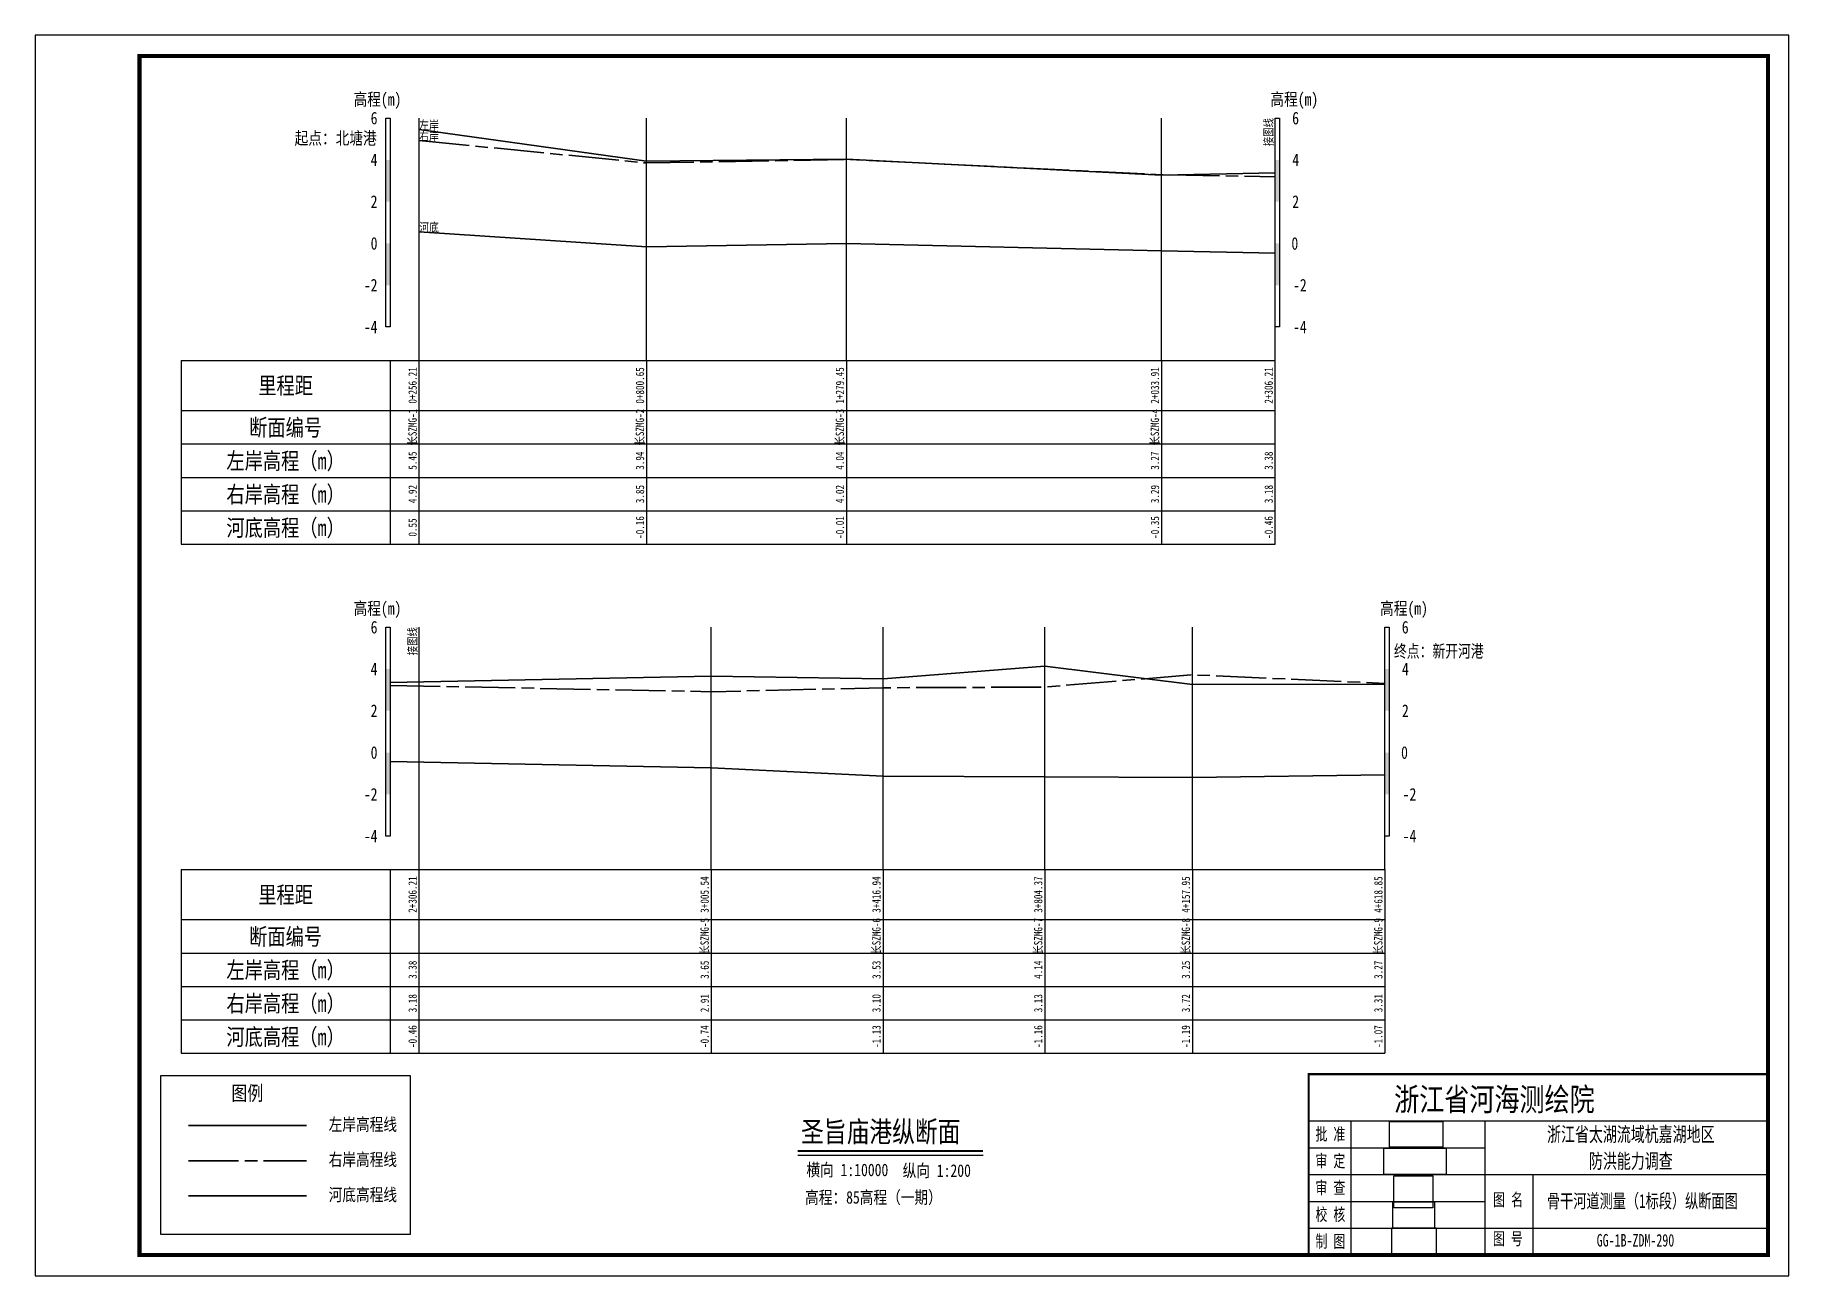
# Model space of a CAD drawing. Extents: x 529382 to 533977, y 3419784 to 3423811.
# Drawn here: x 533550.4 to 533970.4, y 3419783.9 to 3420080.9 of the extents above; entities that cross this region are included whole.
import ezdxf
from ezdxf.enums import TextEntityAlignment as Align

# ---------------------------------------------------------------- set-up
doc = ezdxf.new("R2010")
doc.units = 0
doc.header["$LTSCALE"] = 0.5
doc.linetypes.add('ACAD_ISO08W100', pattern=[36, 24, -3, 6, -3])
doc.layers.get('0').update_dxf_attribs({"linetype": 'CONTINUOUS'})
for name, color, linetype, lineweight in [('00右岸断面线', 5, 'ACAD_ISO08W100', 30), ('00左岸断面线', 6, 'CONTINUOUS', 30), ('00河底高程', 2, 'CONTINUOUS', 30), ('xxxx', 6, 'CONTINUOUS', 30)]:
    doc.layers.add(name, color=color, linetype=linetype, lineweight=lineweight)
for name, color, linetype in [('tab', 9, 'CONTINUOUS'), ('TEXT', 7, 'CONTINUOUS'), ('zdm1', 2, 'CONTINUOUS'), ('zh', 9, 'CONTINUOUS'), ('图框', 7, 'CONTINUOUS'), ('标注', 7, 'CONTINUOUS'), ('纵断面曲线名称', 7, 'CONTINUOUS'), ('高程标尺', 3, 'CONTINUOUS')]:
    doc.layers.add(name, color=color, linetype=linetype)
doc.styles.add('HZ', font='fangsong_GB2312.ttf', dxfattribs={"width": 0.8})
doc.styles.add('tk2', font='fangsong_GB2312.ttf', dxfattribs={"width": 0.8})
doc.styles.add('黑体2', font='simhei.ttf', dxfattribs={"width": 0.75, "height": 3})
picture_1 = doc.add_image_def('image1.tif', size_in_pixel=(413, 175))
picture_2 = doc.add_image_def('image2.tif', size_in_pixel=(364, 223))
picture_3 = doc.add_image_def('image3.tif', size_in_pixel=(379, 181))
picture_4 = doc.add_image_def('image4.tif', size_in_pixel=(244, 153))
picture_5 = doc.add_image_def('image5.tif', size_in_pixel=(332, 273))

msp = doc.modelspace()

# ---------------------------------------------------------------- texts
at = {"layer": 'tab', "color": 3, "style": 'HZ', "width": 0.8}
for s, p in [('0+256.21', (533642.44, 3419997.01)), ('0+800.65', (533696.89, 3419997.01)), ('1+279.45', (533744.77, 3419997.01)), ('2+033.91', (533820.21, 3419997.01)), ('2+306.21', (533847.44, 3419997.01)), ('长SZMG-1', (533642.44, 3419987.01)), ('长SZMG-2', (533696.89, 3419987.01)), ('长SZMG-3', (533744.77, 3419987.01)), ('长SZMG-4', (533820.21, 3419987.01)), ('5.45', (533642.44, 3419979.01)), ('3.94', (533696.89, 3419979.01)), ('4.04', (533744.77, 3419979.01)), ('3.27', (533820.21, 3419979.01)), ('3.38', (533847.44, 3419979.01)), ('4.92', (533642.44, 3419971.01)), ('3.85', (533696.89, 3419971.01)), ('4.02', (533744.77, 3419971.01)), ('3.29', (533820.21, 3419971.01)), ('3.18', (533847.44, 3419971.01)), ('0.55', (533642.44, 3419963.01)), ('-0.16', (533696.89, 3419963.01)), ('-0.01', (533744.77, 3419963.01)), ('-0.35', (533820.21, 3419963.01)), ('-0.46', (533847.44, 3419963.01)), ('2+306.21', (533642.44, 3419875.15)), ('3+005.54', (533712.38, 3419875.15)), ('3+416.94', (533753.52, 3419875.15)), ('3+804.37', (533792.26, 3419875.15)), ('4+157.95', (533827.62, 3419875.15)), ('4+618.85', (533873.71, 3419875.15)), ('长SZMG-5', (533712.38, 3419865.15)), ('长SZMG-6', (533753.52, 3419865.15)), ('长SZMG-7', (533792.26, 3419865.15)), ('长SZMG-8', (533827.62, 3419865.15)), ('长SZMG-9', (533873.71, 3419865.15)), ('3.38', (533642.44, 3419857.15)), ('3.65', (533712.38, 3419857.15)), ('3.53', (533753.52, 3419857.15)), ('4.14', (533792.26, 3419857.15)), ('3.25', (533827.62, 3419857.15)), ('3.27', (533873.71, 3419857.15)), ('3.18', (533642.44, 3419849.15)), ('2.91', (533712.38, 3419849.15)), ('3.10', (533753.52, 3419849.15)), ('3.13', (533792.26, 3419849.15)), ('3.72', (533827.62, 3419849.15)), ('3.31', (533873.71, 3419849.15)), ('-0.46', (533642.44, 3419841.15)), ('-0.74', (533712.38, 3419841.15)), ('-1.13', (533753.52, 3419841.15)), ('-1.16', (533792.26, 3419841.15)), ('-1.19', (533827.62, 3419841.15)), ('-1.07', (533873.71, 3419841.15))]:
    msp.add_text(s, height=2, rotation=90, dxfattribs=at).set_placement(p, align=Align.BOTTOM_CENTER)
for s, p in [('里程距', (533610.44, 3419997.01)), ('断面编号', (533610.44, 3419987.01)), ('左岸高程（m）', (533610.44, 3419979.01)), ('右岸高程（m）', (533610.44, 3419971.01)), ('河底高程（m）', (533610.44, 3419963.01)), ('里程距', (533610.44, 3419875.15)), ('断面编号', (533610.44, 3419865.15)), ('左岸高程（m）', (533610.44, 3419857.15)), ('右岸高程（m）', (533610.44, 3419849.15)), ('河底高程（m）', (533610.44, 3419841.15))]:
    msp.add_text(s, height=3.999, dxfattribs=at).set_placement(p, align=Align.MIDDLE)
at = {"layer": 'zh', "color": 3, "style": 'HZ', "width": 0.8}
for p in [(533847.44, 3420061.01), (533642.44, 3419939.15)]:
    msp.add_text('接图线', height=2, rotation=90, dxfattribs=at).set_placement(p, align=Align.BOTTOM_RIGHT)
at = {"layer": '图框', "color": 0, "style": 'HZ', "width": 0.8}
msp.add_text('圣旨庙港纵断面', height=5, dxfattribs=at).set_placement((533752.96, 3419818.47), align=Align.MIDDLE)
for s, p in [('横向 1:10000', (533735.16, 3419807.75)), ('纵向 1:200', (533758.21, 3419807.58)), ('高程：85高程（一期）', (533734.85, 3419801.17))]:
    msp.add_text(s, height=3, dxfattribs=at).set_placement(p)
at = {"layer": '标注', "linetype": 'Continuous'}
for s, style, width, p in [('起点：北塘港', 'HZ', 0.8, (533622.42, 3420056.25)), ('终点：新开河港 ', '黑体2', 0.75, (533887.37, 3419933.47))]:
    msp.add_text(s, height=3, dxfattribs=dict(at, style=style, width=width)).set_placement(p, align=Align.MIDDLE)
at = {"layer": '纵断面曲线名称', "color": 2, "style": 'HZ', "width": 0.8}
msp.add_text('左岸', height=2.1, dxfattribs=at).set_placement((533642.44, 3420058.26))
at = {"layer": '纵断面曲线名称', "color": 3, "style": 'HZ', "width": 0.8}
msp.add_text('右岸', height=2.1, dxfattribs=at).set_placement((533642.44, 3420055.61))
at = {"layer": '纵断面曲线名称', "color": 4, "style": 'HZ', "width": 0.8}
msp.add_text('河底', height=2.1, dxfattribs=at).set_placement((533642.44, 3420033.76))
at = {"layer": '高程标尺', "style": 'HZ', "width": 0.8}
for p in [(533632.44, 3420064.01), (533852, 3420064.01), (533632.44, 3419942.15), (533878.27, 3419942.15)]:
    msp.add_text('高程(m)', height=3, dxfattribs=at).set_placement(p, align=Align.CENTER)
for s, p in [('6', (533632.44, 3420061.01)), ('6', (533853.12, 3420061.01)), ('4', (533632.44, 3420051.01)), ('4', (533853.16, 3420051.01)), ('2', (533632.44, 3420041.01)), ('2', (533853.14, 3420041.01)), ('0', (533632.44, 3420031.01)), ('0', (533852.94, 3420031.01)), ('-2', (533632.44, 3420021.01)), ('-2', (533854.96, 3420021.01)), ('-4', (533632.44, 3420011.01)), ('-4', (533854.96, 3420011.01)), ('6', (533632.44, 3419939.15)), ('6', (533879.38, 3419939.15)), ('4', (533632.44, 3419929.15)), ('4', (533879.42, 3419929.15)), ('2', (533632.44, 3419919.15)), ('2', (533879.41, 3419919.15)), ('0', (533632.44, 3419909.15)), ('0', (533879.2, 3419909.15)), ('-2', (533632.44, 3419899.15)), ('-2', (533881.22, 3419899.15)), ('-4', (533632.44, 3419889.15)), ('-4', (533881.22, 3419889.15))]:
    msp.add_text(s, height=3, dxfattribs=at).set_placement(p, align=Align.MIDDLE_RIGHT)

# ---------------------------------------------------------------- blocks, each defined once
blk = doc.blocks.new('A$C0B9647FD')
at = {"lineweight": 100, "const_width": 0.5}
blk.add_lwpolyline([(0, 43.28), (-110, 43.28), (-110, 0), (0, 0), (0, 43.28)], dxfattribs=at)
at = {"layer": 'TEXT', "color": 0}
for p, q in [((-110, 32.08, 0), (0, 32.08, 0)), ((-99.92, 32.08, 0), (-99.92, 6.42, 0)), ((-67.83, 32.08, 0), (-67.83, 6.42, 0)), ((-110, 25.67, 0), (-67.83, 25.67, 0)), ((-110, 19.25, 0), (-67.83, 19.25, 0)), ((-67.83, 19.25, 0), (0, 19.25, 0)), ((-56.35, 19.25, 0), (-56.35, 0, 0)), ((-110, 12.83, 0), (-67.83, 12.83, 0)), ((-110, 6.42, 0), (0, 6.42, 0)), ((-99.92, 6.42, 0), (-99.92, 0, 0)), ((-67.83, 6.42, 0), (-67.83, 0, 0))]:
    blk.add_line(p, q, dxfattribs=at)
at = {"layer": 'TEXT', "color": 7, "ltscale": 8, "style": 'tk2'}
for tag, p, height, width in [('浙江省水利水电技术咨询中心', (-89.53, 34.51, 0), 5.5, 0.8), ('批准', (-108.38, 27.45, 0), 3, 0.7), ('审定', (-108.38, 21.04, 0), 3, 0.7), ('审 查', (-108.38, 14.62, 0), 3, 0.7), ('图名', (-65.84, 11.75, 0), 3, 0.7), ('校 核', (-108.38, 8.2, 0), 3, 0.7), ('制 图', (-108.38, 1.79, 0), 3, 0.7), ('图号', (-65.89, 2.42, 0), 3, 0.7)]:
    blk.add_attdef(tag, p, '', height=height, dxfattribs=dict(at, width=width))
at = {"layer": 'TEXT', "color": 0, "style": 'tk2', "width": 0.7}
for tag, height, p in [('浙江省太湖流域杭嘉湖地区', 3.5, (-32.86, 28.9, -206.67)), ('防洪能力调查', 3.5, (-32.86, 22.5, -206.67)), ('骨干河道测量（*标段）水系图', 3.3, (-30.1, 12.93, -206.67)), ('HJH-01', 3, (-31.74, 3.53, -206.67))]:
    blk.add_attdef(tag, text='', height=height, dxfattribs=at).set_placement(p, align=Align.MIDDLE_CENTER)
blk = doc.blocks.new('A$C72737839')
at = {"linetype": 'Continuous'}
blk.add_lwpolyline([(59.94, 0), (59.94, 37.85), (0, 37.85)], dxfattribs=at)
at = {"linetype": 'Continuous', "flags": 128}
for points in [[(0, 37.85), (0, 0)], [(0, 0), (59.94, 0)]]:
    blk.add_lwpolyline(points, dxfattribs=at)
at = {"layer": '00右岸断面线', "color": 5, "lineweight": 30}
blk.add_line((6.73, 17.55), (35.02, 17.55), dxfattribs=at)
at = {"layer": '00河底高程', "color": 2, "lineweight": 30}
blk.add_line((6.73, 9.13), (35.02, 9.13), dxfattribs=at)
at = {"layer": 'xxxx', "color": 6, "lineweight": 30}
blk.add_line((6.73, 25.97), (35.02, 25.97), dxfattribs=at)
at = {"layer": 'tab', "color": 0, "style": 'HZ', "width": 0.8}
blk.add_text('图例', height=3.5, dxfattribs=at).set_placement((20.83, 33.8), align=Align.MIDDLE)
at = {"layer": 'zdm1', "linetype": 'Continuous', "style": 'HZ', "width": 0.8}
for s, p in [('左岸高程线', (48.5, 26.33)), ('右岸高程线', (48.5, 17.91)), ('河底高程线', (48.5, 9.49))]:
    blk.add_text(s, height=3, dxfattribs=at).set_placement(p, align=Align.MIDDLE)

# ---------------------------------------------------------------- linework, layer by layer
at = {"layer": '00右岸断面线', "flags": 128}
for points in [[(533642.44, 3420055.61), (533696.89, 3420050.26), (533744.77, 3420051.11), (533820.21, 3420047.46), (533847.44, 3420046.93)], [(533635.44, 3419925.21), (533712.38, 3419923.7), (533753.52, 3419924.65), (533792.26, 3419924.8), (533827.62, 3419927.75), (533873.71, 3419925.7), (533873.71, 3419925.7)]]:
    msp.add_lwpolyline(points, dxfattribs=at)
at = {"layer": '00左岸断面线', "flags": 128}
for points in [[(533642.44, 3420058.26), (533696.89, 3420050.71), (533744.77, 3420051.21), (533820.21, 3420047.36), (533847.44, 3420047.89)], [(533635.44, 3419925.9), (533712.38, 3419927.4), (533753.52, 3419926.8), (533792.26, 3419929.85), (533827.62, 3419925.4), (533873.71, 3419925.5), (533873.71, 3419925.5)]]:
    msp.add_lwpolyline(points, dxfattribs=at)
at = {"layer": '00河底高程', "flags": 128}
for points in [[(533642.44, 3420033.76), (533696.89, 3420030.21), (533744.77, 3420030.96), (533820.21, 3420029.26), (533847.44, 3420028.71)], [(533635.44, 3419907), (533712.38, 3419905.45), (533753.52, 3419903.5), (533792.26, 3419903.35), (533827.62, 3419903.2), (533873.71, 3419903.8), (533873.71, 3419903.8)]]:
    msp.add_lwpolyline(points, dxfattribs=at)
at = {"layer": 'tab'}
for p, q in [((533585.44, 3420003.01), (533847.44, 3420003.01)), ((533585.44, 3420003.01), (533585.44, 3419959.01)), ((533635.44, 3420003.01), (533635.44, 3419959.01)), ((533642.44, 3419959.01), (533642.44, 3420003.01)), ((533696.89, 3420003.01), (533696.89, 3419959.01)), ((533744.77, 3420003.01), (533744.77, 3419959.01)), ((533820.21, 3420003.01), (533820.21, 3419959.01)), ((533847.44, 3419959.01), (533847.44, 3420003.01)), ((533585.44, 3419991.01), (533847.44, 3419991.01)), ((533585.44, 3419983.01), (533847.44, 3419983.01)), ((533585.44, 3419975.01), (533847.44, 3419975.01)), ((533585.44, 3419967.01), (533847.44, 3419967.01)), ((533585.44, 3419959.01), (533847.44, 3419959.01)), ((533585.44, 3419881.15), (533873.71, 3419881.15)), ((533585.44, 3419881.15), (533585.44, 3419837.15)), ((533635.44, 3419881.15), (533635.44, 3419837.15)), ((533642.44, 3419837.15), (533642.44, 3419881.15)), ((533712.38, 3419881.15), (533712.38, 3419837.15)), ((533753.52, 3419881.15), (533753.52, 3419837.15)), ((533792.26, 3419881.15), (533792.26, 3419837.15)), ((533827.62, 3419881.15), (533827.62, 3419837.15)), ((533873.71, 3419881.15), (533873.71, 3419837.15)), ((533585.44, 3419869.15), (533873.71, 3419869.15)), ((533585.44, 3419861.15), (533873.71, 3419861.15)), ((533585.44, 3419853.15), (533873.71, 3419853.15)), ((533585.44, 3419845.15), (533873.71, 3419845.15)), ((533585.44, 3419837.15), (533873.71, 3419837.15))]:
    msp.add_line(p, q, dxfattribs=at)
at = {"layer": 'zh', "color": 6}
for p, q in [((533642.44, 3420003.01), (533642.44, 3420061.01)), ((533696.89, 3420003.01), (533696.89, 3420061.01)), ((533744.77, 3420003.01), (533744.77, 3420061.01)), ((533820.21, 3420003.01), (533820.21, 3420061.01)), ((533712.38, 3419881.15), (533712.38, 3419939.15)), ((533753.52, 3419881.15), (533753.52, 3419939.15)), ((533792.26, 3419881.15), (533792.26, 3419939.15)), ((533827.62, 3419881.15), (533827.62, 3419939.15)), ((533873.71, 3419881.15), (533873.71, 3419939.15))]:
    msp.add_line(p, q, dxfattribs=at)
at = {"layer": 'zh'}
for p, q in [((533847.44, 3420003.01), (533847.44, 3420061.01)), ((533642.44, 3419881.15), (533642.44, 3419939.15))]:
    msp.add_line(p, q, dxfattribs=at)
at = {"layer": '图框', "flags": 128}
msp.add_lwpolyline([(533550.44, 3419783.87), (533970.44, 3419783.87), (533970.44, 3420080.87), (533550.44, 3420080.87)], close=True, dxfattribs=at)
at = {"layer": '图框', "const_width": 1, "flags": 128}
msp.add_lwpolyline([(533575.44, 3419788.87), (533965.44, 3419788.87), (533965.44, 3420075.87), (533575.44, 3420075.87)], close=True, dxfattribs=at)
at = {"layer": '图框', "color": 0, "const_width": 0.5, "flags": 128}
msp.add_lwpolyline([(533733.08, 3419813.77), (533777.47, 3419813.77)], dxfattribs=at)
at = {"layer": '图框', "color": 0, "flags": 128}
msp.add_lwpolyline([(533733.08, 3419812.77), (533777.47, 3419812.77)], dxfattribs=at)
at = {"layer": '高程标尺', "flags": 128}
for points in [[(533634.44, 3420011.01), (533634.44, 3420061.01), (533635.44, 3420061.01), (533635.44, 3420011.01)], [(533847.44, 3420011.01), (533847.44, 3420061.01), (533848.44, 3420061.01), (533848.44, 3420011.01)], [(533634.44, 3419889.15), (533634.44, 3419939.15), (533635.44, 3419939.15), (533635.44, 3419889.15)], [(533873.71, 3419889.15), (533873.71, 3419939.15), (533874.71, 3419939.15), (533874.71, 3419889.15)]]:
    msp.add_lwpolyline(points, close=True, dxfattribs=at)
at = {"layer": '高程标尺'}
for points in [[(533634.44, 3420041.01), (533635.44, 3420041.01), (533634.44, 3420051.01), (533635.44, 3420051.01)], [(533847.44, 3420041.01), (533848.44, 3420041.01), (533847.44, 3420051.01), (533848.44, 3420051.01)], [(533634.44, 3420021.01), (533635.44, 3420021.01), (533634.44, 3420031.01), (533635.44, 3420031.01)], [(533847.44, 3420021.01), (533848.44, 3420021.01), (533847.44, 3420031.01), (533848.44, 3420031.01)], [(533634.44, 3419919.15), (533635.44, 3419919.15), (533634.44, 3419929.15), (533635.44, 3419929.15)], [(533873.71, 3419919.15), (533874.71, 3419919.15), (533873.71, 3419929.15), (533874.71, 3419929.15)], [(533634.44, 3419899.15), (533635.44, 3419899.15), (533634.44, 3419909.15), (533635.44, 3419909.15)], [(533873.71, 3419899.15), (533874.71, 3419899.15), (533873.71, 3419909.15), (533874.71, 3419909.15)]]:
    msp.add_solid(points, dxfattribs=at)

# ---------------------------------------------------------------- block references
at = {"layer": '图框', "linetype": 'Continuous'}
msp.add_blockref('A$C72737839', (533580.44, 3419793.87), dxfattribs=at)
msp.add_blockref('A$C0B9647FD', (533965.44, 3419788.87), dxfattribs=at).add_auto_attribs({'图号': '图 号', '图名': '图 名', '批准': '批 准', '校 核': '校 核', '审 查': '审 查', '审定': '审 定', '制 图': '制 图', '浙江省水利水电技术咨询中心': '浙江省河海测绘院', 'HJH-01': 'GG-1B-ZDM-290', '骨干河道测量（*标段）水系图': '骨干河道测量（1标段）纵断面图', '浙江省太湖流域杭嘉湖地区': '浙江省太湖流域杭嘉湖地区', '防洪能力调查': '防洪能力调查'})

msp.set_redraw_order([(e.dxf.handle, doc.entitydb.next_handle()) for e in msp.query("TEXT MTEXT ATTDEF DIMENSION ARC_DIMENSION")])  # texts and dimensions are drawn at this point

# ---------------------------------------------------------------- pictures from other files: only their frames are drawn
at = {"linetype": 'Continuous'}
image = msp.add_image(picture_3, insert=(533874.76, 3419814.67), size_in_units=(12.82, 6.12), dxfattribs=at)
image.dxf.flags = 15
image = msp.add_image(picture_1, insert=(533873.46, 3419808.12, 0), size_in_units=(14.89, 6.31), dxfattribs=at)
image.dxf.flags = 15
image = msp.add_image(picture_5, insert=(533875.85, 3419800.19), size_in_units=(9.33, 7.67), dxfattribs=at)
image.dxf.flags = 15
image = msp.add_image(picture_4, insert=(533875.56, 3419795.32), size_in_units=(10.01, 6.28), dxfattribs=at)
image.dxf.flags = 15
image = msp.add_image(picture_2, insert=(533875.38, 3419788.88), size_in_units=(10.62, 6.51), dxfattribs=at)
image.dxf.flags = 15

doc.saveas('drawing.dxf')
